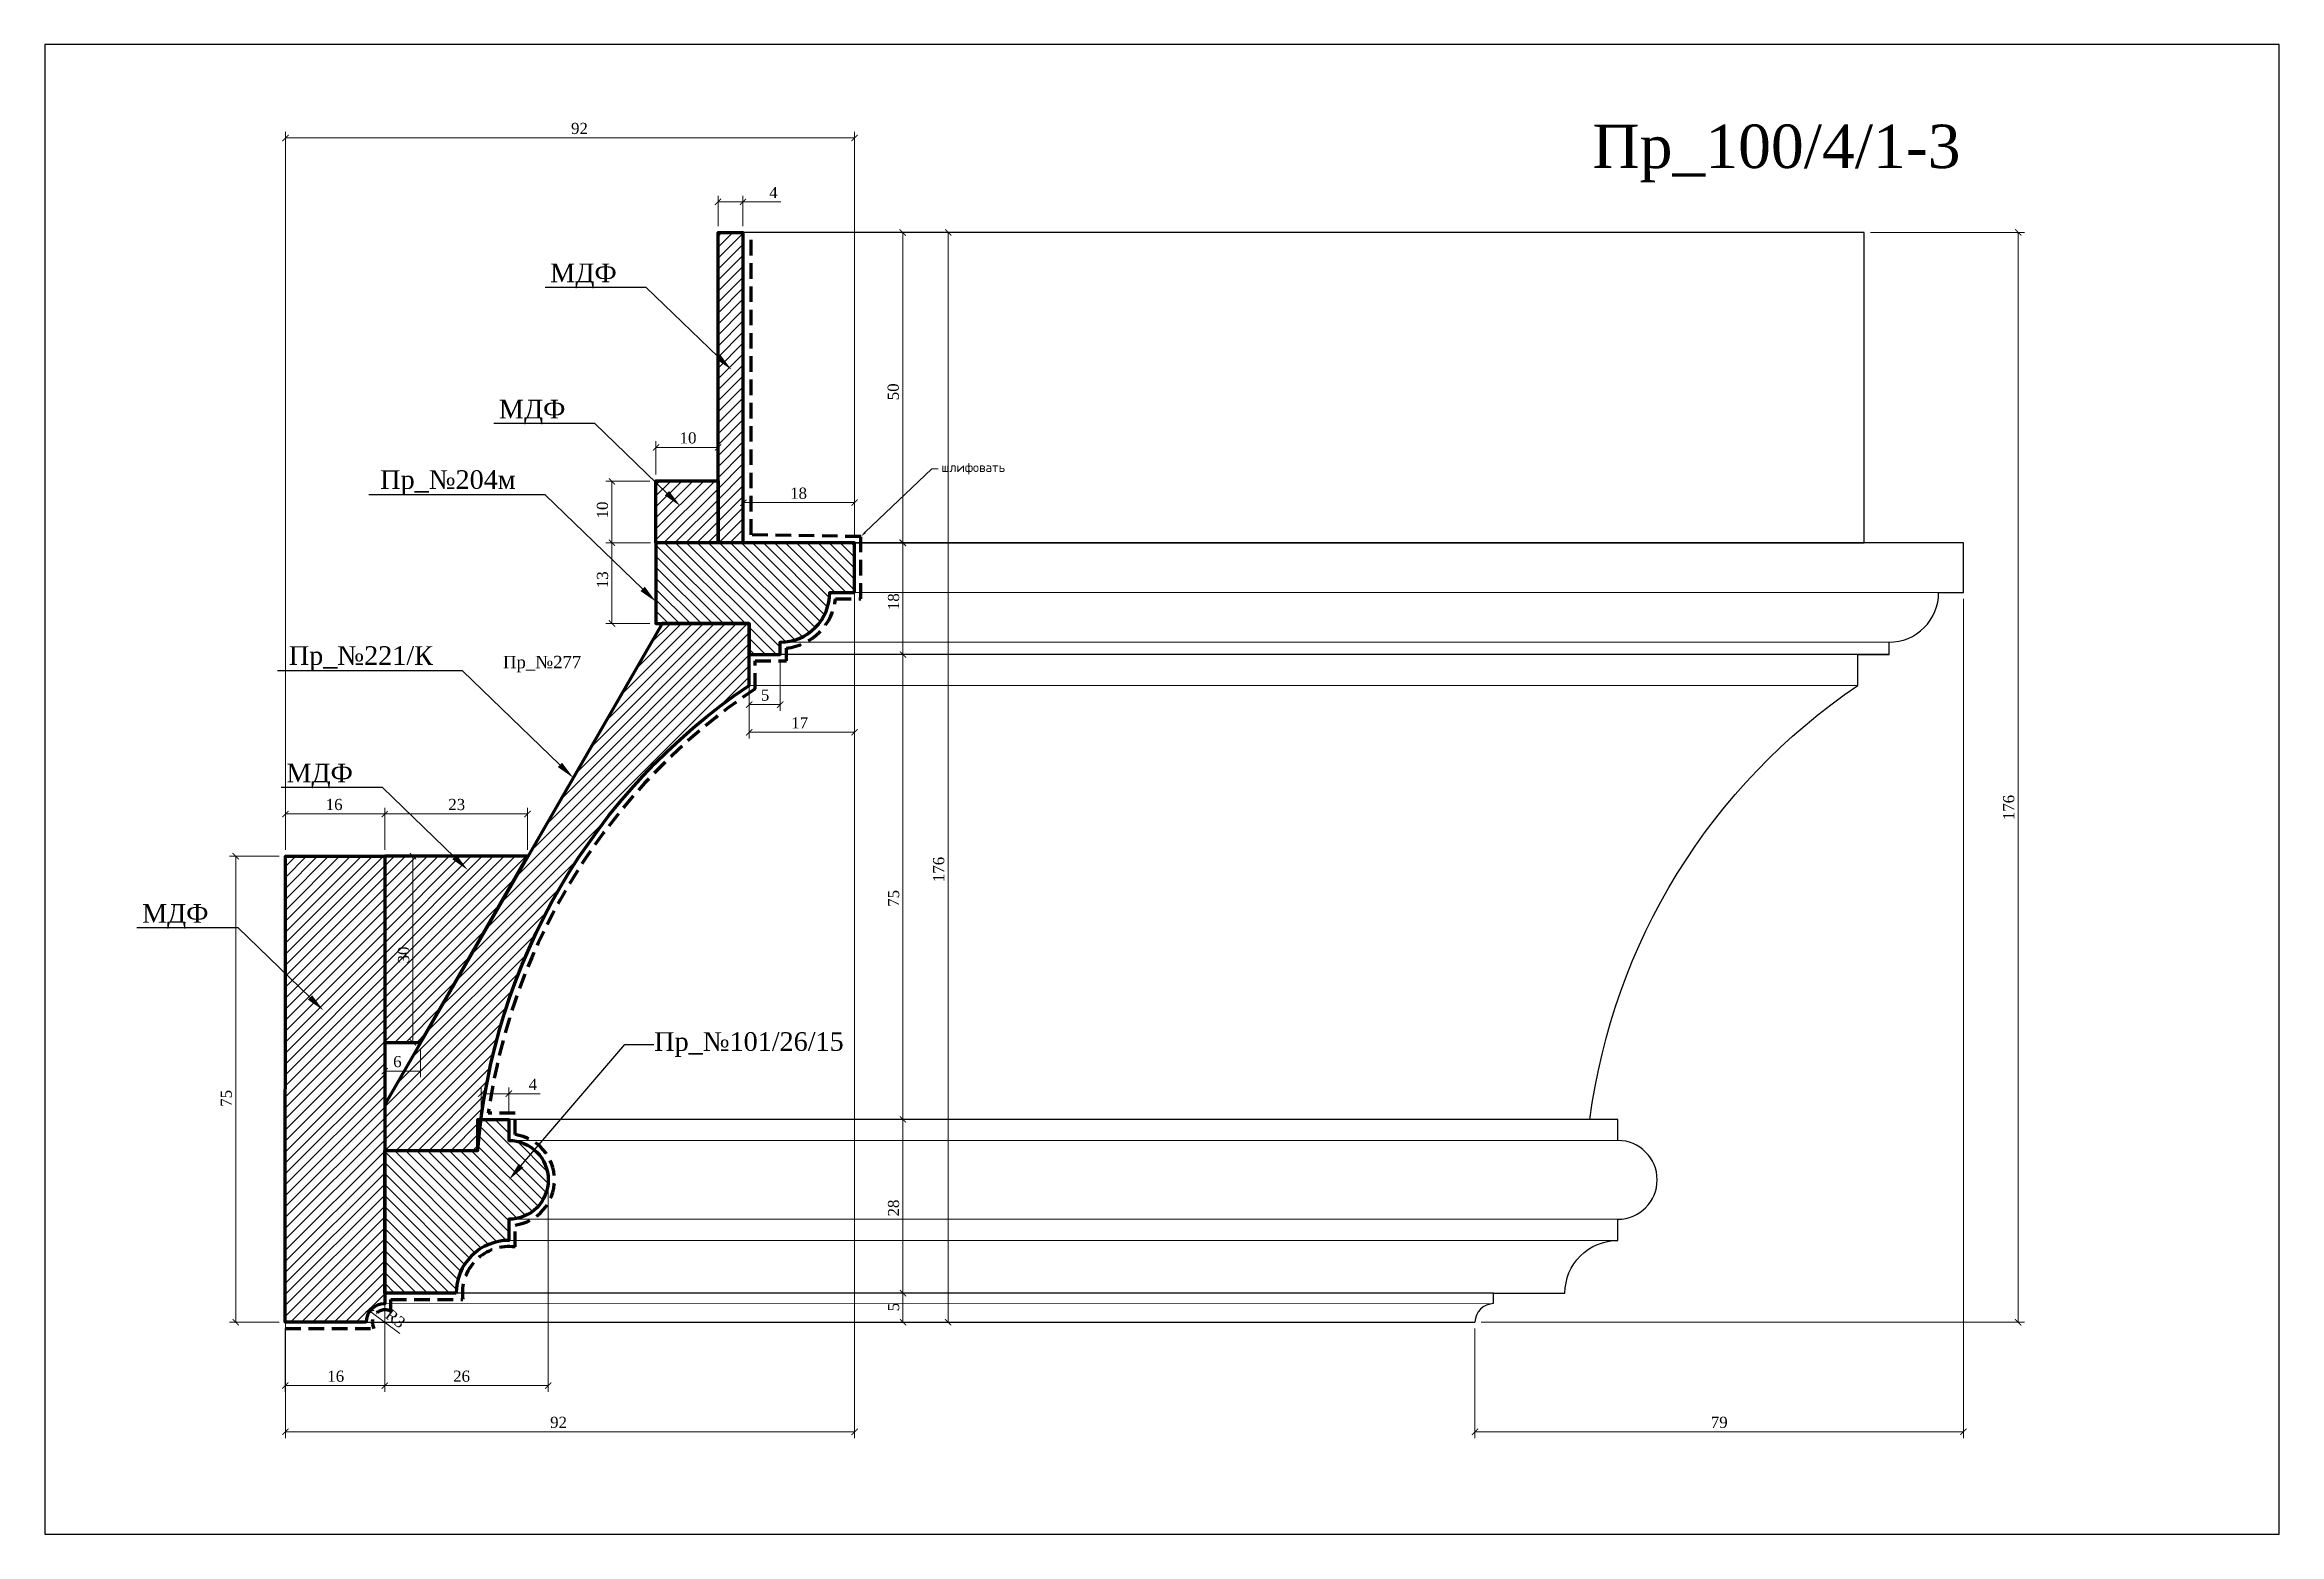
# Model space of a CAD drawing. Header units: millimetres. Extents: x 308852 to 309212, y -91565 to -91325.
import ezdxf
from ezdxf import colors
from ezdxf.entities.mleader import LeaderData, LeaderLine
from ezdxf.math import Vec2, Vec3

# ---------------------------------------------------------------- set-up
doc = ezdxf.new("R2010")
doc.units = ezdxf.units.MM
doc.header["$MEASUREMENT"] = 0
doc.linetypes.add('HIDDEN', pattern=[0.375, 0.25, -0.125])
doc.layers.add('Outside panel', color=7, linetype='Continuous', lineweight=18, true_color=0x7f5e57)
doc.layers.add('линия 50', color=1, linetype='Continuous', lineweight=140)
doc.layers.add('служебный слой РАЗМЕРЫ', color=7, linetype='Continuous', lineweight=9)
doc.layers.add('размеры в модели', color=7, linetype='Continuous')
doc.styles.add('ELECT', font='times.ttf')
doc.styles.get("Standard").update_dxf_attribs({"font": 'times.ttf'})
doc.styles.add('ЕСКД профили текст', font='isocpeur.ttf')
doc.dimstyles.new('M_1', dxfattribs={"dimtxt": 1.8, "dimasz": 1, "dimexe": 1, "dimexo": 1, "dimgap": 0.6, "dimtad": 1, "dimdec": 0, "dimdsep": 46, "dimtxsty": 'Standard', "dimblk": 'ARCHTICK', "dimcen": -5, "dimclrd": 7, "dimclre": 7, "dimclrt": 7, "dimadec": 0, "dimazin": 0, "dimtfac": 1, "dimtdec": 0, "dimtmove": 0, "dimatfit": 3, "dimfxl": 1, "dimtolj": 1, "dimtzin": 0, "dimlwd": 5, "dimlwe": 5, "dimarcsym": 0})
pattern_1 = [(45, (-369.569, 2071.4047), (-0.8838834765, 0.8838834765), [])]
pattern_2 = [(135, (2799.1665, -473.235), (-0.8838834765, -0.8838834765), [])]

msp = doc.modelspace()

# ---------------------------------------------------------------- texts
at = {"color": 7, "ltscale": 1000, "style": 'ELECT'}
for s, height, p in [('Пр_100/4/1-3', 7, (309101.18, -91345.1)), ('Пр_№277', 2, (308925.69, -91425.69))]:
    msp.add_text(s, height=height, dxfattribs=at).set_placement(p)

# ---------------------------------------------------------------- blocks, each defined once
blk = doc.blocks.new('_ArchTick')
at = {"color": 0, "linetype": 'ByBlock', "const_width": 0.15}
blk.add_lwpolyline([(-0.5, -0.5), (0.5, 0.5)], dxfattribs=at)
blk = doc.blocks.new('*D27')
at = {"color": 7, "lineweight": 5, "ltscale": 1000, "transparency": 16777216}
for p, q in [((309160.98, -91414.49), (309160.98, -91549.71)), ((309082.28, -91532.06), (309082.28, -91549.71)), ((309082.28, -91548.71), (309160.98, -91548.71))]:
    blk.add_line(p, q, dxfattribs=at)
at = {"layer": 'Defpoints', "color": 0, "ltscale": 1000, "transparency": 16777216}
for p in [(309160.98, -91413.49), (309082.28, -91531.06), (309160.98, -91548.71)]:
    blk.add_point(p, dxfattribs=at)
at = {"color": 7, "lineweight": 5, "ltscale": 1000, "transparency": 16777216, "rotation": 180}
blk.add_blockref('_ArchTick', (309082.28, -91548.71), dxfattribs=at)
at = {"color": 7, "lineweight": 5, "ltscale": 1000, "transparency": 16777216}
blk.add_blockref('_ArchTick', (309160.98, -91548.71), dxfattribs=at)
at = {"color": 7, "ltscale": 1000, "transparency": 16777216, "insert": (309121.63, -91547.2), "char_height": 1.8, "attachment_point": 5}
blk.add_mtext('\\A1;79', dxfattribs=at)
blk = doc.blocks.new('*D26')
at = {"layer": 'Defpoints', "color": 0, "ltscale": 1000, "transparency": 16777216}
for p in [(308982.34, -91340.25), (308982.34, -91405.48), (308890.64, -91455.96)]:
    blk.add_point(p, dxfattribs=at)
at = {"layer": 'размеры в модели', "color": 7, "lineweight": 5, "ltscale": 1000, "transparency": 16777216}
for p, q in [((308890.64, -91454.96), (308890.64, -91339.25)), ((308890.64, -91340.25), (308982.34, -91340.25)), ((308982.34, -91404.48), (308982.34, -91339.25))]:
    blk.add_line(p, q, dxfattribs=at)
at = {"layer": 'размеры в модели', "color": 7, "lineweight": 5, "ltscale": 1000, "transparency": 16777216, "rotation": 180}
blk.add_blockref('_ArchTick', (308890.64, -91340.25), dxfattribs=at)
at = {"layer": 'размеры в модели', "color": 7, "lineweight": 5, "ltscale": 1000, "transparency": 16777216}
blk.add_blockref('_ArchTick', (308982.34, -91340.25), dxfattribs=at)
at = {"layer": 'размеры в модели', "color": 7, "ltscale": 1000, "transparency": 16777216, "insert": (308938.01, -91338.73), "char_height": 1.8, "attachment_point": 5}
blk.add_mtext('\\A1;92', dxfattribs=at)
blk = doc.blocks.new('*D25')
at = {"color": 7, "lineweight": 5, "ltscale": 1000, "transparency": 16777216}
for p, q in [((309145.98, -91355.48), (309170.8, -91355.48)), ((309169.8, -91355.48), (309169.8, -91531.06)), ((309083.28, -91531.06), (309170.8, -91531.06))]:
    blk.add_line(p, q, dxfattribs=at)
at = {"layer": 'Defpoints', "color": 0, "ltscale": 1000, "transparency": 16777216}
for p in [(309144.98, -91355.48), (309082.28, -91531.06), (309169.8, -91531.06)]:
    blk.add_point(p, dxfattribs=at)
at = {"color": 7, "lineweight": 5, "ltscale": 1000, "transparency": 16777216}
for p, rotation in [((309169.8, -91355.48), 90), ((309169.8, -91531.06), 270)]:
    blk.add_blockref('_ArchTick', p, dxfattribs=dict(at, rotation=rotation))
at = {"color": 7, "ltscale": 1000, "transparency": 16777216, "insert": (309168.28, -91448.13), "char_height": 1.8, "attachment_point": 5, "rotation": 90}
blk.add_mtext('\\A1;176', dxfattribs=at)
blk = doc.blocks.new('*D24')
at = {"layer": 'Defpoints', "color": 0, "ltscale": 1000, "transparency": 16777216}
for p in [(308904.24, -91529.26), (308906.64, -91531.07)]:
    blk.add_point(p, dxfattribs=at)
at = {"layer": 'размеры в модели', "color": 7, "lineweight": 5, "ltscale": 1000, "transparency": 16777216}
blk.add_line((308909.06, -91532.89), (308904.24, -91529.26), dxfattribs=at)
at = {"layer": 'размеры в модели', "color": 7, "lineweight": 5, "ltscale": 1000, "transparency": 16777216, "rotation": 142.9398993355348}
blk.add_blockref('_ArchTick', (308904.24, -91529.26), dxfattribs=at)
at = {"layer": 'размеры в модели', "color": 7, "ltscale": 1000, "transparency": 16777216, "insert": (308908.36, -91530.47), "char_height": 1.8, "attachment_point": 5, "rotation": 322.9399}
blk.add_mtext('\\A1;R3', dxfattribs=at)
blk = doc.blocks.new('*D23')
at = {"layer": 'Defpoints', "color": 0, "ltscale": 1000, "transparency": 16777216}
for p in [(308906.64, -91455.97), (308906.64, -91485.97), (308911.19, -91485.97)]:
    blk.add_point(p, dxfattribs=at)
at = {"layer": 'размеры в модели', "color": 7, "lineweight": 5, "ltscale": 1000, "transparency": 16777216}
for p, q in [((308907.64, -91455.97), (308912.19, -91455.97)), ((308911.19, -91455.97), (308911.19, -91485.97)), ((308907.64, -91485.97), (308912.19, -91485.97))]:
    blk.add_line(p, q, dxfattribs=at)
for p, rotation in [((308911.19, -91455.97), 90), ((308911.19, -91485.97), 270)]:
    blk.add_blockref('_ArchTick', p, dxfattribs=dict(at, rotation=rotation))
at = {"layer": 'размеры в модели', "color": 7, "ltscale": 1000, "transparency": 16777216, "insert": (308909.68, -91471.89), "char_height": 1.8, "attachment_point": 5, "rotation": 90}
blk.add_mtext('\\A1;30', dxfattribs=at)
blk = doc.blocks.new('*D22')
at = {"layer": 'Defpoints', "color": 0, "ltscale": 1000, "transparency": 16777216}
for p in [(308965.34, -91423.49), (308970.34, -91423.49), (308970.34, -91431.55)]:
    blk.add_point(p, dxfattribs=at)
at = {"layer": 'размеры в модели', "color": 7, "lineweight": 5, "ltscale": 1000, "transparency": 16777216}
for p, q in [((308965.34, -91424.49), (308965.34, -91432.55)), ((308970.34, -91424.49), (308970.34, -91432.55)), ((308965.34, -91431.55), (308970.34, -91431.55))]:
    blk.add_line(p, q, dxfattribs=at)
at = {"layer": 'размеры в модели', "color": 7, "lineweight": 5, "ltscale": 1000, "transparency": 16777216, "rotation": 180}
blk.add_blockref('_ArchTick', (308965.34, -91431.55), dxfattribs=at)
at = {"layer": 'размеры в модели', "color": 7, "lineweight": 5, "ltscale": 1000, "transparency": 16777216}
blk.add_blockref('_ArchTick', (308970.34, -91431.55), dxfattribs=at)
at = {"layer": 'размеры в модели', "color": 7, "ltscale": 1000, "transparency": 16777216, "insert": (308967.92, -91430.03), "char_height": 1.8, "attachment_point": 5}
blk.add_mtext('\\A1;5', dxfattribs=at)
blk = doc.blocks.new('*D21')
at = {"layer": 'Defpoints', "color": 0, "ltscale": 1000, "transparency": 16777216}
for p in [(308926.64, -91494.24), (308922.16, -91498.37), (308926.64, -91498.37)]:
    blk.add_point(p, dxfattribs=at)
at = {"layer": 'размеры в модели', "color": 7, "lineweight": 5, "ltscale": 1000, "transparency": 16777216}
for p, q in [((308922.16, -91497.37), (308922.16, -91493.24)), ((308926.64, -91497.37), (308926.64, -91493.24)), ((308922.16, -91494.24), (308926.64, -91494.24)), ((308926.64, -91494.24), (308931.7, -91494.24))]:
    blk.add_line(p, q, dxfattribs=at)
at = {"layer": 'размеры в модели', "color": 7, "lineweight": 5, "ltscale": 1000, "transparency": 16777216, "rotation": 180}
blk.add_blockref('_ArchTick', (308922.16, -91494.24), dxfattribs=at)
at = {"layer": 'размеры в модели', "color": 7, "lineweight": 5, "ltscale": 1000, "transparency": 16777216}
blk.add_blockref('_ArchTick', (308926.64, -91494.24), dxfattribs=at)
at = {"layer": 'размеры в модели', "color": 7, "ltscale": 1000, "transparency": 16777216, "insert": (308930.5, -91492.74), "char_height": 1.8, "attachment_point": 5}
blk.add_mtext('\\A1;4', dxfattribs=at)
blk = doc.blocks.new('*D20')
at = {"layer": 'Defpoints', "color": 0, "ltscale": 1000, "transparency": 16777216}
for p in [(308982.34, -91405.48), (308890.64, -91455.97), (308982.34, -91548.71)]:
    blk.add_point(p, dxfattribs=at)
at = {"layer": 'размеры в модели', "color": 7, "lineweight": 5, "ltscale": 1000, "transparency": 16777216}
for p, q in [((308982.34, -91406.48), (308982.34, -91549.71)), ((308890.64, -91456.97), (308890.64, -91549.71)), ((308890.64, -91548.71), (308982.34, -91548.71))]:
    blk.add_line(p, q, dxfattribs=at)
at = {"layer": 'размеры в модели', "color": 7, "lineweight": 5, "ltscale": 1000, "transparency": 16777216, "rotation": 180}
blk.add_blockref('_ArchTick', (308890.64, -91548.71), dxfattribs=at)
at = {"layer": 'размеры в модели', "color": 7, "lineweight": 5, "ltscale": 1000, "transparency": 16777216}
blk.add_blockref('_ArchTick', (308982.34, -91548.71), dxfattribs=at)
at = {"layer": 'размеры в модели', "color": 7, "ltscale": 1000, "transparency": 16777216, "insert": (308934.64, -91547.2), "char_height": 1.8, "attachment_point": 5}
blk.add_mtext('\\A1;92', dxfattribs=at)
blk = doc.blocks.new('*D19')
at = {"layer": 'Defpoints', "color": 0, "ltscale": 1000, "transparency": 16777216}
for p in [(308964.34, -91355.48), (308903.64, -91531.06), (308997.41, -91531.06)]:
    blk.add_point(p, dxfattribs=at)
at = {"layer": 'размеры в модели', "color": 7, "lineweight": 5, "ltscale": 1000, "transparency": 16777216}
for p, q in [((308965.34, -91355.48), (308998.41, -91355.48)), ((308997.41, -91355.48), (308997.41, -91531.06)), ((308904.64, -91531.06), (308998.41, -91531.06))]:
    blk.add_line(p, q, dxfattribs=at)
for p, rotation in [((308997.41, -91355.48), 90), ((308997.41, -91531.06), 270)]:
    blk.add_blockref('_ArchTick', p, dxfattribs=dict(at, rotation=rotation))
at = {"layer": 'размеры в модели', "color": 7, "ltscale": 1000, "transparency": 16777216, "insert": (308995.89, -91458.11), "char_height": 1.8, "attachment_point": 5, "rotation": 90}
blk.add_mtext('\\A1;176', dxfattribs=at)
blk = doc.blocks.new('*D18')
at = {"layer": 'Defpoints', "color": 0, "ltscale": 1000, "transparency": 16777216}
for p in [(308950.34, -91405.48), (308943.24, -91418.49), (308950.34, -91418.49)]:
    blk.add_point(p, dxfattribs=at)
at = {"layer": 'размеры в модели', "color": 7, "lineweight": 5, "ltscale": 1000, "transparency": 16777216}
for p, q in [((308949.34, -91405.48), (308942.24, -91405.48)), ((308943.24, -91405.48), (308943.24, -91418.49)), ((308949.34, -91418.49), (308942.24, -91418.49))]:
    blk.add_line(p, q, dxfattribs=at)
for p, rotation in [((308943.24, -91405.48), 90), ((308943.24, -91418.49), 270)]:
    blk.add_blockref('_ArchTick', p, dxfattribs=dict(at, rotation=rotation))
at = {"layer": 'размеры в модели', "color": 7, "ltscale": 1000, "transparency": 16777216, "insert": (308941.73, -91411.43), "char_height": 1.8, "attachment_point": 5, "rotation": 90}
blk.add_mtext('\\A1;13', dxfattribs=at)
blk = doc.blocks.new('*D17')
at = {"layer": 'Defpoints', "color": 0, "ltscale": 1000, "transparency": 16777216}
for p in [(308950.34, -91395.57), (308943.24, -91405.48), (308950.43, -91405.48)]:
    blk.add_point(p, dxfattribs=at)
at = {"layer": 'размеры в модели', "color": 7, "lineweight": 5, "ltscale": 1000, "transparency": 16777216}
for p, q in [((308949.34, -91395.57), (308942.24, -91395.57)), ((308943.24, -91395.57), (308943.24, -91405.48)), ((308949.43, -91405.48), (308942.24, -91405.48))]:
    blk.add_line(p, q, dxfattribs=at)
for p, rotation in [((308943.24, -91395.57), 90), ((308943.24, -91405.48), 270)]:
    blk.add_blockref('_ArchTick', p, dxfattribs=dict(at, rotation=rotation))
at = {"layer": 'размеры в модели', "color": 7, "ltscale": 1000, "transparency": 16777216, "insert": (308941.72, -91400.19), "char_height": 1.8, "attachment_point": 5, "rotation": 90}
blk.add_mtext('\\A1;10', dxfattribs=at)
blk = doc.blocks.new('*D16')
at = {"layer": 'Defpoints', "color": 0, "ltscale": 1000, "transparency": 16777216}
for p in [(308960.34, -91390.11), (308950.34, -91395.48), (308960.34, -91395.48)]:
    blk.add_point(p, dxfattribs=at)
at = {"layer": 'размеры в модели', "color": 7, "lineweight": 5, "ltscale": 1000, "transparency": 16777216}
for p, q in [((308950.34, -91394.48), (308950.34, -91389.11)), ((308960.34, -91394.48), (308960.34, -91389.11)), ((308950.34, -91390.11), (308960.34, -91390.11))]:
    blk.add_line(p, q, dxfattribs=at)
at = {"layer": 'размеры в модели', "color": 7, "lineweight": 5, "ltscale": 1000, "transparency": 16777216, "rotation": 180}
blk.add_blockref('_ArchTick', (308950.34, -91390.11), dxfattribs=at)
at = {"layer": 'размеры в модели', "color": 7, "lineweight": 5, "ltscale": 1000, "transparency": 16777216}
blk.add_blockref('_ArchTick', (308960.34, -91390.11), dxfattribs=at)
at = {"layer": 'размеры в модели', "color": 7, "ltscale": 1000, "transparency": 16777216, "insert": (308955.5, -91388.59), "char_height": 1.8, "attachment_point": 5}
blk.add_mtext('\\A1;10', dxfattribs=at)
blk = doc.blocks.new('*D15')
at = {"layer": 'Defpoints', "color": 0, "ltscale": 1000, "transparency": 16777216}
for p in [(308906.64, -91526.37), (308990.13, -91526.37), (308903.64, -91531.06)]:
    blk.add_point(p, dxfattribs=at)
at = {"layer": 'размеры в модели', "color": 7, "lineweight": 5, "ltscale": 1000, "transparency": 16777216}
for p, q in [((308907.64, -91526.37), (308991.13, -91526.37)), ((308990.13, -91531.06), (308990.13, -91526.37)), ((308904.64, -91531.06), (308991.13, -91531.06))]:
    blk.add_line(p, q, dxfattribs=at)
for p, rotation in [((308990.13, -91526.37), 90), ((308990.13, -91531.06), 270)]:
    blk.add_blockref('_ArchTick', p, dxfattribs=dict(at, rotation=rotation))
at = {"layer": 'размеры в модели', "color": 7, "ltscale": 1000, "transparency": 16777216, "insert": (308988.62, -91528.61), "char_height": 1.8, "attachment_point": 5, "rotation": 90}
blk.add_mtext('\\A1;5', dxfattribs=at)
blk = doc.blocks.new('*D14')
at = {"layer": 'Defpoints', "color": 0, "ltscale": 1000, "transparency": 16777216}
for p in [(308906.64, -91485.97), (308912.39, -91485.97), (308912.39, -91490.59)]:
    blk.add_point(p, dxfattribs=at)
at = {"layer": 'размеры в модели', "color": 7, "lineweight": 5, "ltscale": 1000, "transparency": 16777216}
for p, q in [((308906.64, -91486.97), (308906.64, -91491.59)), ((308912.39, -91486.97), (308912.39, -91491.59)), ((308906.64, -91490.59), (308912.39, -91490.59))]:
    blk.add_line(p, q, dxfattribs=at)
at = {"layer": 'размеры в модели', "color": 7, "lineweight": 5, "ltscale": 1000, "transparency": 16777216, "rotation": 180}
blk.add_blockref('_ArchTick', (308906.64, -91490.59), dxfattribs=at)
at = {"layer": 'размеры в модели', "color": 7, "lineweight": 5, "ltscale": 1000, "transparency": 16777216}
blk.add_blockref('_ArchTick', (308912.39, -91490.59), dxfattribs=at)
at = {"layer": 'размеры в модели', "color": 7, "ltscale": 1000, "transparency": 16777216, "insert": (308908.68, -91489.07), "char_height": 1.8, "attachment_point": 5}
blk.add_mtext('\\A1;6', dxfattribs=at)
blk = doc.blocks.new('*D13')
at = {"layer": 'Defpoints', "color": 0, "ltscale": 1000, "transparency": 16777216}
for p in [(308906.64, -91449.17), (308890.64, -91455.96), (308906.64, -91455.97)]:
    blk.add_point(p, dxfattribs=at)
at = {"layer": 'размеры в модели', "color": 7, "lineweight": 5, "ltscale": 1000, "transparency": 16777216}
for p, q in [((308890.64, -91454.96), (308890.64, -91448.17)), ((308890.64, -91449.17), (308906.64, -91449.17)), ((308906.64, -91454.97), (308906.64, -91448.17))]:
    blk.add_line(p, q, dxfattribs=at)
at = {"layer": 'размеры в модели', "color": 7, "lineweight": 5, "ltscale": 1000, "transparency": 16777216, "rotation": 180}
blk.add_blockref('_ArchTick', (308890.64, -91449.17), dxfattribs=at)
at = {"layer": 'размеры в модели', "color": 7, "lineweight": 5, "ltscale": 1000, "transparency": 16777216}
blk.add_blockref('_ArchTick', (308906.64, -91449.17), dxfattribs=at)
at = {"layer": 'размеры в модели', "color": 7, "ltscale": 1000, "transparency": 16777216, "insert": (308898.49, -91447.65), "char_height": 1.8, "attachment_point": 5}
blk.add_mtext('\\A1;16', dxfattribs=at)
blk = doc.blocks.new('*D12')
at = {"layer": 'Defpoints', "color": 0, "ltscale": 1000, "transparency": 16777216}
for p in [(308929.64, -91449.17), (308906.64, -91455.97), (308929.64, -91455.97)]:
    blk.add_point(p, dxfattribs=at)
at = {"layer": 'размеры в модели', "color": 7, "lineweight": 5, "ltscale": 1000, "transparency": 16777216}
for p, q in [((308906.64, -91454.97), (308906.64, -91448.17)), ((308906.64, -91449.17), (308929.64, -91449.17)), ((308929.64, -91454.97), (308929.64, -91448.17))]:
    blk.add_line(p, q, dxfattribs=at)
at = {"layer": 'размеры в модели', "color": 7, "lineweight": 5, "ltscale": 1000, "transparency": 16777216, "rotation": 180}
blk.add_blockref('_ArchTick', (308906.64, -91449.17), dxfattribs=at)
at = {"layer": 'размеры в модели', "color": 7, "lineweight": 5, "ltscale": 1000, "transparency": 16777216}
blk.add_blockref('_ArchTick', (308929.64, -91449.17), dxfattribs=at)
at = {"layer": 'размеры в модели', "color": 7, "ltscale": 1000, "transparency": 16777216, "insert": (308918.24, -91447.65), "char_height": 1.8, "attachment_point": 5}
blk.add_mtext('\\A1;23', dxfattribs=at)
blk = doc.blocks.new('*D11')
at = {"layer": 'Defpoints', "color": 0, "ltscale": 1000, "transparency": 16777216}
for p in [(308890.64, -91455.96), (308882.63, -91531.06), (308890.62, -91531.06)]:
    blk.add_point(p, dxfattribs=at)
at = {"layer": 'размеры в модели', "color": 7, "lineweight": 5, "ltscale": 1000, "transparency": 16777216}
for p, q in [((308889.64, -91455.96), (308881.63, -91455.96)), ((308882.63, -91455.96), (308882.63, -91531.06)), ((308889.62, -91531.06), (308881.63, -91531.06))]:
    blk.add_line(p, q, dxfattribs=at)
for p, rotation in [((308882.63, -91455.96), 90), ((308882.63, -91531.06), 270)]:
    blk.add_blockref('_ArchTick', p, dxfattribs=dict(at, rotation=rotation))
at = {"layer": 'размеры в модели', "color": 7, "ltscale": 1000, "transparency": 16777216, "insert": (308881.12, -91494.99), "char_height": 1.8, "attachment_point": 5, "rotation": 90}
blk.add_mtext('\\A1;75', dxfattribs=at)
blk = doc.blocks.new('*D10')
at = {"layer": 'Defpoints', "color": 0, "ltscale": 1000, "transparency": 16777216}
for p in [(308964.34, -91350.55), (308960.34, -91355.48), (308964.34, -91355.48)]:
    blk.add_point(p, dxfattribs=at)
at = {"layer": 'размеры в модели', "color": 7, "lineweight": 5, "ltscale": 1000, "transparency": 16777216}
for p, q in [((308960.34, -91354.48), (308960.34, -91349.55)), ((308964.34, -91354.48), (308964.34, -91349.55)), ((308960.34, -91350.55), (308964.34, -91350.55)), ((308964.34, -91350.55), (308970.46, -91350.55))]:
    blk.add_line(p, q, dxfattribs=at)
at = {"layer": 'размеры в модели', "color": 7, "lineweight": 5, "ltscale": 1000, "transparency": 16777216, "rotation": 180}
blk.add_blockref('_ArchTick', (308960.34, -91350.55), dxfattribs=at)
at = {"layer": 'размеры в модели', "color": 7, "lineweight": 5, "ltscale": 1000, "transparency": 16777216}
blk.add_blockref('_ArchTick', (308964.34, -91350.55), dxfattribs=at)
at = {"layer": 'размеры в модели', "color": 7, "ltscale": 1000, "transparency": 16777216, "insert": (308969.26, -91349.05), "char_height": 1.8, "attachment_point": 5}
blk.add_mtext('\\A1;4', dxfattribs=at)
blk = doc.blocks.new('*D9')
at = {"layer": 'Defpoints', "color": 0, "ltscale": 1000, "transparency": 16777216}
for p in [(308966.48, -91423.49), (308990.13, -91423.49), (308926.64, -91498.37)]:
    blk.add_point(p, dxfattribs=at)
at = {"layer": 'размеры в модели', "color": 7, "lineweight": 5, "ltscale": 1000, "transparency": 16777216}
for p, q in [((308967.48, -91423.49), (308991.13, -91423.49)), ((308990.13, -91498.37), (308990.13, -91423.49)), ((308927.64, -91498.37), (308991.13, -91498.37))]:
    blk.add_line(p, q, dxfattribs=at)
for p, rotation in [((308990.13, -91423.49), 90), ((308990.13, -91498.37), 270)]:
    blk.add_blockref('_ArchTick', p, dxfattribs=dict(at, rotation=rotation))
at = {"layer": 'размеры в модели', "color": 7, "ltscale": 1000, "transparency": 16777216, "insert": (308988.62, -91462.77), "char_height": 1.8, "attachment_point": 5, "rotation": 90}
blk.add_mtext('\\A1;75', dxfattribs=at)
blk = doc.blocks.new('*D8')
at = {"layer": 'Defpoints', "color": 0, "ltscale": 1000, "transparency": 16777216}
for p in [(308982.34, -91413.49), (308965.34, -91423.49), (308982.34, -91436)]:
    blk.add_point(p, dxfattribs=at)
at = {"layer": 'размеры в модели', "color": 7, "lineweight": 5, "ltscale": 1000, "transparency": 16777216}
for p, q in [((308982.34, -91414.49), (308982.34, -91437)), ((308965.34, -91424.49), (308965.34, -91437)), ((308965.34, -91436), (308982.34, -91436))]:
    blk.add_line(p, q, dxfattribs=at)
at = {"layer": 'размеры в модели', "color": 7, "lineweight": 5, "ltscale": 1000, "transparency": 16777216, "rotation": 180}
blk.add_blockref('_ArchTick', (308965.34, -91436), dxfattribs=at)
at = {"layer": 'размеры в модели', "color": 7, "lineweight": 5, "ltscale": 1000, "transparency": 16777216}
blk.add_blockref('_ArchTick', (308982.34, -91436), dxfattribs=at)
at = {"layer": 'размеры в модели', "color": 7, "ltscale": 1000, "transparency": 16777216, "insert": (308973.5, -91434.48), "char_height": 1.8, "attachment_point": 5}
blk.add_mtext('\\A1;17', dxfattribs=at)
blk = doc.blocks.new('*D7')
at = {"layer": 'Defpoints', "color": 0, "ltscale": 1000, "transparency": 16777216}
for p in [(308982.34, -91399.01), (308964.43, -91405.48), (308982.34, -91405.48)]:
    blk.add_point(p, dxfattribs=at)
at = {"layer": 'размеры в модели', "color": 7, "lineweight": 5, "ltscale": 1000, "transparency": 16777216}
for p, q in [((308964.43, -91404.48), (308964.43, -91398.01)), ((308964.43, -91399.01), (308982.34, -91399.01)), ((308982.34, -91404.48), (308982.34, -91398.01))]:
    blk.add_line(p, q, dxfattribs=at)
at = {"layer": 'размеры в модели', "color": 7, "lineweight": 5, "ltscale": 1000, "transparency": 16777216, "rotation": 180}
blk.add_blockref('_ArchTick', (308964.43, -91399.01), dxfattribs=at)
at = {"layer": 'размеры в модели', "color": 7, "lineweight": 5, "ltscale": 1000, "transparency": 16777216}
blk.add_blockref('_ArchTick', (308982.34, -91399.01), dxfattribs=at)
at = {"layer": 'размеры в модели', "color": 7, "ltscale": 1000, "transparency": 16777216, "insert": (308973.31, -91397.5), "char_height": 1.8, "attachment_point": 5}
blk.add_mtext('\\A1;18', dxfattribs=at)
blk = doc.blocks.new('*D6')
at = {"layer": 'Defpoints', "color": 0, "ltscale": 1000, "transparency": 16777216}
for p in [(308964.34, -91355.48), (308990.08, -91355.48), (308964.34, -91405.48)]:
    blk.add_point(p, dxfattribs=at)
at = {"layer": 'размеры в модели', "color": 7, "lineweight": 5, "ltscale": 1000, "transparency": 16777216}
for p, q in [((308965.34, -91355.48), (308991.08, -91355.48)), ((308990.08, -91405.48), (308990.08, -91355.48)), ((308965.34, -91405.48), (308991.08, -91405.48))]:
    blk.add_line(p, q, dxfattribs=at)
for p, rotation in [((308990.08, -91355.48), 90), ((308990.08, -91405.48), 270)]:
    blk.add_blockref('_ArchTick', p, dxfattribs=dict(at, rotation=rotation))
at = {"layer": 'размеры в модели', "color": 7, "ltscale": 1000, "transparency": 16777216, "insert": (308988.57, -91381.15), "char_height": 1.8, "attachment_point": 5, "rotation": 90}
blk.add_mtext('\\A1;50', dxfattribs=at)
blk = doc.blocks.new('*D5')
at = {"layer": 'Defpoints', "color": 0, "ltscale": 1000, "transparency": 16777216}
for p in [(308982.34, -91405.48), (308990.13, -91405.48), (308970.34, -91423.49)]:
    blk.add_point(p, dxfattribs=at)
at = {"layer": 'размеры в модели', "color": 7, "lineweight": 5, "ltscale": 1000, "transparency": 16777216}
for p, q in [((308983.34, -91405.48), (308991.13, -91405.48)), ((308990.13, -91423.49), (308990.13, -91405.48)), ((308971.34, -91423.49), (308991.13, -91423.49))]:
    blk.add_line(p, q, dxfattribs=at)
for p, rotation in [((308990.13, -91405.48), 90), ((308990.13, -91423.49), 270)]:
    blk.add_blockref('_ArchTick', p, dxfattribs=dict(at, rotation=rotation))
at = {"layer": 'размеры в модели', "color": 7, "ltscale": 1000, "transparency": 16777216, "insert": (308988.62, -91414.97), "char_height": 1.8, "attachment_point": 5, "rotation": 90}
blk.add_mtext('\\A1;18', dxfattribs=at)
blk = doc.blocks.new('*D4')
at = {"layer": 'Defpoints', "color": 0, "ltscale": 1000, "transparency": 16777216}
for p in [(308926.64, -91498.37), (308918.14, -91526.37), (308990.13, -91526.37)]:
    blk.add_point(p, dxfattribs=at)
at = {"layer": 'размеры в модели', "color": 7, "lineweight": 5, "ltscale": 1000, "transparency": 16777216}
for p, q in [((308927.64, -91498.37), (308991.13, -91498.37)), ((308990.13, -91498.37), (308990.13, -91526.37)), ((308919.14, -91526.37), (308991.13, -91526.37))]:
    blk.add_line(p, q, dxfattribs=at)
for p, rotation in [((308990.13, -91498.37), 90), ((308990.13, -91526.37), 270)]:
    blk.add_blockref('_ArchTick', p, dxfattribs=dict(at, rotation=rotation))
at = {"layer": 'размеры в модели', "color": 7, "ltscale": 1000, "transparency": 16777216, "insert": (308988.62, -91512.66), "char_height": 1.8, "attachment_point": 5, "rotation": 90}
blk.add_mtext('\\A1;28', dxfattribs=at)
blk = doc.blocks.new('*D3')
at = {"layer": 'Defpoints', "color": 0, "ltscale": 1000, "transparency": 16777216}
for p in [(308932.99, -91508.12), (308906.64, -91526.37), (308932.99, -91541.27)]:
    blk.add_point(p, dxfattribs=at)
at = {"layer": 'размеры в модели', "color": 7, "lineweight": 5, "ltscale": 1000, "transparency": 16777216}
for p, q in [((308932.99, -91509.12), (308932.99, -91542.27)), ((308906.64, -91527.37), (308906.64, -91542.27)), ((308906.64, -91541.27), (308932.99, -91541.27))]:
    blk.add_line(p, q, dxfattribs=at)
at = {"layer": 'размеры в модели', "color": 7, "lineweight": 5, "ltscale": 1000, "transparency": 16777216, "rotation": 180}
blk.add_blockref('_ArchTick', (308906.64, -91541.27), dxfattribs=at)
at = {"layer": 'размеры в модели', "color": 7, "lineweight": 5, "ltscale": 1000, "transparency": 16777216}
blk.add_blockref('_ArchTick', (308932.99, -91541.27), dxfattribs=at)
at = {"layer": 'размеры в модели', "color": 7, "ltscale": 1000, "transparency": 16777216, "insert": (308919.02, -91539.76), "char_height": 1.8, "attachment_point": 5}
blk.add_mtext('\\A1;26', dxfattribs=at)
blk = doc.blocks.new('*D2')
at = {"layer": 'Defpoints', "color": 0, "ltscale": 1000, "transparency": 16777216}
for p in [(308906.64, -91528.07), (308890.62, -91531.06), (308906.64, -91541.27)]:
    blk.add_point(p, dxfattribs=at)
at = {"layer": 'размеры в модели', "color": 7, "lineweight": 5, "ltscale": 1000, "transparency": 16777216}
for p, q in [((308906.64, -91529.07), (308906.64, -91542.27)), ((308890.62, -91532.06), (308890.62, -91542.27)), ((308890.62, -91541.27), (308906.64, -91541.27))]:
    blk.add_line(p, q, dxfattribs=at)
at = {"layer": 'размеры в модели', "color": 7, "lineweight": 5, "ltscale": 1000, "transparency": 16777216, "rotation": 180}
blk.add_blockref('_ArchTick', (308890.62, -91541.27), dxfattribs=at)
at = {"layer": 'размеры в модели', "color": 7, "lineweight": 5, "ltscale": 1000, "transparency": 16777216}
blk.add_blockref('_ArchTick', (308906.64, -91541.27), dxfattribs=at)
at = {"layer": 'размеры в модели', "color": 7, "ltscale": 1000, "transparency": 16777216, "insert": (308898.75, -91539.76), "char_height": 1.8, "attachment_point": 5}
blk.add_mtext('\\A1;16', dxfattribs=at)

# ---------------------------------------------------------------- dimensions: what is measured, and where the dimension line sits
at = {"color": 5, "ltscale": 1000}
dim = msp.add_linear_dim(base=(309169.8, -91531.06), p1=(309144.98, -91355.48), p2=(309082.28, -91531.06), angle=90, dimstyle='M_1', dxfattribs=at)
dim.commit()
dim.dimension.update_dxf_attribs({"geometry": '*D25', "text_midpoint": (309169.8, -91448.13), "dimtype": 128})
at = {"color": 7, "ltscale": 1000}
dim = msp.add_linear_dim(base=(309160.98, -91548.71), p1=(309082.28, -91531.06), p2=(309160.98, -91413.49), dimstyle='M_1', dxfattribs=at)
dim.commit()
dim.dimension.update_dxf_attribs({"geometry": '*D27', "text_midpoint": (309121.63, -91548.71), "dimtype": 128})
at = {"layer": 'размеры в модели', "color": 5, "ltscale": 1000}
for base, p1, p2, picture, middle in [((308982.34, -91340.25), (308890.64, -91455.96), (308982.34, -91405.48), '*D26', (308938.01, -91340.25)), ((308964.34, -91350.55), (308960.34, -91355.48), (308964.34, -91355.48), '*D10', (308969.26, -91350.55)), ((308960.34, -91390.11), (308950.34, -91395.48), (308960.34, -91395.48), '*D16', (308955.5, -91390.11)), ((308982.34, -91399.01), (308964.43, -91405.48), (308982.34, -91405.48), '*D7', (308973.31, -91399.01)), ((308982.34, -91548.71), (308890.64, -91455.97), (308982.34, -91405.48), '*D20', (308934.64, -91548.71)), ((308982.34, -91436), (308965.34, -91423.49), (308982.34, -91413.49), '*D8', (308973.5, -91436)), ((308970.34, -91431.55), (308965.34, -91423.49), (308970.34, -91423.49), '*D22', (308967.92, -91431.55)), ((308906.64, -91449.17), (308890.64, -91455.96), (308906.64, -91455.97), '*D13', (308898.49, -91449.17)), ((308929.64, -91449.17), (308906.64, -91455.97), (308929.64, -91455.97), '*D12', (308918.24, -91449.17)), ((308912.39, -91490.59), (308906.64, -91485.97), (308912.39, -91485.97), '*D14', (308908.68, -91490.59)), ((308926.64, -91494.24), (308922.16, -91498.37), (308926.64, -91498.37), '*D21', (308930.5, -91494.24)), ((308932.99, -91541.27), (308906.64, -91526.37), (308932.99, -91508.12), '*D3', (308919.02, -91541.27)), ((308906.64, -91541.27), (308890.62, -91531.06), (308906.64, -91528.07), '*D2', (308898.75, -91541.27))]:
    dim = msp.add_linear_dim(base=base, p1=p1, p2=p2, dimstyle='M_1', dxfattribs=at)
    dim.commit()
    dim.dimension.update_dxf_attribs({"geometry": picture, "text_midpoint": middle, "dimtype": 128})
for base, p1, p2, picture, middle in [((308997.41, -91531.06), (308964.34, -91355.48), (308903.64, -91531.06), '*D19', (308997.41, -91458.11)), ((308990.08, -91355.48), (308964.34, -91405.48), (308964.34, -91355.48), '*D6', (308990.08, -91381.15)), ((308943.24, -91405.48), (308950.34, -91395.57), (308950.43, -91405.48), '*D17', (308943.24, -91400.19)), ((308943.24, -91418.49), (308950.34, -91405.48), (308950.34, -91418.49), '*D18', (308943.24, -91411.43)), ((308990.13, -91405.48), (308970.34, -91423.49), (308982.34, -91405.48), '*D5', (308990.13, -91414.97)), ((308990.13, -91423.49), (308926.64, -91498.37), (308966.48, -91423.49), '*D9', (308990.13, -91462.77)), ((308882.63, -91531.06), (308890.64, -91455.96), (308890.62, -91531.06), '*D11', (308882.63, -91494.99)), ((308911.19, -91485.97), (308906.64, -91455.97), (308906.64, -91485.97), '*D23', (308911.19, -91471.89)), ((308990.13, -91526.37), (308926.64, -91498.37), (308918.14, -91526.37), '*D4', (308990.13, -91512.66)), ((308990.13, -91526.37), (308903.64, -91531.06), (308906.64, -91526.37), '*D15', (308990.13, -91528.61))]:
    dim = msp.add_linear_dim(base=base, p1=p1, p2=p2, angle=90, dimstyle='M_1', dxfattribs=at)
    dim.commit()
    dim.dimension.update_dxf_attribs({"geometry": picture, "text_midpoint": middle, "dimtype": 128})
dim = msp.add_radius_dim(center=(308906.64, -91531.07), mpoint=(308904.24, -91529.26), dimstyle='M_1', dxfattribs=at)
dim.commit()
dim.dimension.update_dxf_attribs({"geometry": '*D24', "text_midpoint": (308907.45, -91531.68), "dimtype": 132})

# ---------------------------------------------------------------- hatches: boundary and pattern name
at = {"layer": 'Outside panel', "ltscale": 1000}
h = msp.add_hatch(dxfattribs=at)
h.set_pattern_fill('ANSI31', color=5, scale=10)
h.set_pattern_definition(pattern_1)
h.paths.add_polyline_path([(308964.34, -91355.48), (308960.34, -91355.48), (308960.34, -91405.48), (308964.34, -91405.48)])
h = msp.add_hatch(dxfattribs=at)
h.set_pattern_fill('ANSI31', color=5, scale=10)
h.set_pattern_definition(pattern_1)
h.paths.add_polyline_path([(308960.34, -91395.48), (308950.34, -91395.48), (308950.34, -91405.48), (308960.34, -91405.48)])
h = msp.add_hatch(dxfattribs=at)
h.set_pattern_fill('ANSI31', color=256, scale=10, angle=90)
h.set_pattern_definition(pattern_2)
h.paths.add_polyline_path([(308982.34, -91405.48), (308950.34, -91405.48), (308950.34, -91418.49), (308965.34, -91418.49), (308965.34, -91423.49), (308970.34, -91423.49), (308970.34, -91421.49, 0.414214), (308978.34, -91413.49), (308982.34, -91413.49)])
h = msp.add_hatch(dxfattribs=at)
h.set_pattern_fill('ANSI31', color=256, scale=10)
h.set_pattern_definition([(45, (2799.1665, -473.235), (-0.8838834765, 0.8838834765), [])])
h.paths.add_polyline_path([(308965.34, -91428.45), (308965.34, -91418.49), (308951.36, -91418.49), (308906.64, -91495.97), (308906.64, -91503.37), (308921.64, -91503.37), (308921.64, -91498.37), (308922.16, -91498.37, -0.214932)])
h = msp.add_hatch(dxfattribs=at)
h.set_pattern_fill('ANSI31', color=5, scale=10)
h.set_pattern_definition(pattern_1)
h.paths.add_polyline_path([(308906.64, -91455.97), (308890.64, -91455.97), (308890.62, -91531.06), (308903.64, -91531.06, -0.414169), (308906.64, -91528.07)])
h = msp.add_hatch(dxfattribs=at)
h.set_pattern_fill('ANSI31', color=5, scale=10)
h.set_pattern_definition(pattern_1)
h.paths.add_polyline_path([(308929.64, -91455.97), (308906.64, -91455.97), (308906.64, -91485.97), (308912.39, -91485.97)])
h = msp.add_hatch(dxfattribs=at)
h.set_pattern_fill('ANSI31', color=256, scale=10, angle=90)
h.set_pattern_definition(pattern_2)
h.paths.add_polyline_path([(308932.99, -91508.12, 0.414214), (308926.64, -91501.77), (308926.64, -91498.37), (308922.16, -91498.37, 0.012571), (308921.64, -91503.37), (308906.64, -91503.37), (308906.64, -91526.37), (308918.14, -91526.37, -0.414214), (308926.64, -91517.87), (308926.64, -91514.47, 0.414214)])

# ---------------------------------------------------------------- linework, layer by layer
at = {"linetype": 'Continuous', "lineweight": 15}
for p, q in [((309156.98, -91413.49), (308982.34, -91413.49)), ((309148.98, -91421.49), (308970.34, -91421.49)), ((309143.98, -91428.45), (308965.34, -91428.45)), ((309105.28, -91501.77), (308926.52, -91501.77)), ((309105.28, -91514.47), (308926.64, -91514.47)), ((309105.28, -91517.87), (308926.64, -91517.87))]:
    msp.add_line(p, q, dxfattribs=at)
at = {"color": 7}
for p, q in [((309148.98, -91423.49), (308970.34, -91423.49)), ((309105.28, -91498.37), (308926.64, -91498.37)), ((309085.28, -91526.37), (308906.78, -91526.37))]:
    msp.add_line(p, q, dxfattribs=at)
at = {"color": 6, "ltscale": 1000}
msp.add_lwpolyline([(308851.86, -91565.22), (309211.86, -91565.22), (309211.86, -91325.22), (308851.86, -91325.22)], close=True, dxfattribs=at)
at = {"color": 7}
for points in [[(308964.34, -91405.48), (309144.98, -91405.48), (309144.98, -91355.48), (308964.34, -91355.48)], [(308903.64, -91531.06), (309082.28, -91531.06)]]:
    msp.add_lwpolyline(points, dxfattribs=at)
for points in [[(309100.8, -91498.37, -0.215044), (309143.98, -91428.45), (309143.98, -91423.49), (309148.98, -91423.49), (309148.98, -91421.49, 0.414214), (309156.98, -91413.49), (309160.98, -91413.49), (309160.98, -91405.48), (308955.48, -91405.48)], [(309085.28, -91528.06), (309085.28, -91526.37), (309096.78, -91526.37, -0.414214), (309105.28, -91517.87), (309105.28, -91514.47, 1), (309105.28, -91501.77), (309105.28, -91498.37)]]:
    msp.add_lwpolyline(points, format="xyb", dxfattribs=at)
at = {"linetype": 'Continuous', "lineweight": 15}
msp.add_lwpolyline([(308906.64, -91528.07), (309085.28, -91528.06)], dxfattribs=at)
at = {"color": 7}
msp.add_arc((309085.28, -91531.06), 3, 90, 180, dxfattribs=at)
at = {"layer": 'линия 50', "color": 1, "linetype": 'HIDDEN', "ltscale": 10, "true_color": 0xff0909}
msp.add_lwpolyline([(308890.62, -91532.06), (308904.9, -91532.06, -0.767325), (308907.64, -91529.33), (308907.64, -91527.37), (308919.21, -91527.37, -0.494907), (308927.64, -91518.93), (308927.64, -91515.4, 0.872054), (308927.64, -91500.83), (308927.64, -91497.37), (308923.31, -91497.37, -0.213434), (308966.34, -91428.98), (308966.34, -91424.49), (308971.34, -91424.49), (308971.34, -91422.44, 0.350397), (308979.28, -91414.49), (308983.34, -91414.49), (308983.34, -91404.48), (308965.67, -91404.18), (308965.67, -91355.48)], format="xyb", dxfattribs=at)
at = {"layer": 'линия 50', "color": 7}
for points in [[(308964.34, -91405.48), (308960.34, -91405.48), (308960.34, -91355.48), (308964.34, -91355.48)], [(308960.34, -91405.48), (308950.34, -91405.48), (308950.34, -91395.48), (308960.34, -91395.48)], [(308912.39, -91485.97), (308929.64, -91455.97), (308906.64, -91455.97), (308906.64, -91485.97)]]:
    msp.add_lwpolyline(points, close=True, dxfattribs=at)
msp.add_lwpolyline([(308982.34, -91413.49), (308982.34, -91405.48), (308950.34, -91405.48), (308950.34, -91418.49), (308965.34, -91418.49), (308965.34, -91423.49), (308970.34, -91423.49), (308970.34, -91421.49, 0.414214), (308978.34, -91413.49), (308982.34, -91413.49)], format="xyb", dxfattribs=at)
for points in [[(308906.64, -91495.97), (308906.64, -91503.37), (308921.64, -91503.37, -0.228119), (308965.34, -91428.45), (308965.34, -91418.49), (308951.36, -91418.49), (308906.64, -91495.97)], [(308903.64, -91531.06), (308890.62, -91531.06), (308890.64, -91455.97), (308906.64, -91455.97), (308906.64, -91528.07, 0.414169)], [(308918.14, -91526.37), (308906.64, -91526.37), (308906.64, -91503.37), (308921.64, -91503.37), (308921.64, -91498.37), (308926.64, -91498.37), (308926.64, -91501.77, -0.414214), (308932.99, -91508.12, -0.414214), (308926.64, -91514.47), (308926.64, -91517.87, 0.414214), (308918.14, -91526.37)]]:
    msp.add_lwpolyline(points, format="xyb", close=True, dxfattribs=at)

msp.set_redraw_order([(e.dxf.handle, doc.entitydb.next_handle()) for e in msp.query("TEXT MTEXT ATTDEF DIMENSION ARC_DIMENSION")])  # texts and dimensions are drawn at this point

# ---------------------------------------------------------------- leaders
at = {"layer": 'размеры в модели', "color": 7, "ltscale": 1000}
ml = msp.add_multileader_mtext('Standard', dxfattribs=at)
ml.set_content('\\A1;МДФ  ', color=7)
ml.set_leader_properties()
ml.build(insert=Vec2(0, 0))
ml.multileader.update_dxf_attribs({"text_right_attachment_type": 6, "dogleg_length": 0.36, "arrow_head_size": 3})
ctx = ml.context
ctx.base_point, ctx.char_height, ctx.arrow_head_size, ctx.landing_gap_size, ctx.plane_origin = Vec3(308933.69, -91362.41), 3, 3, 0.09, Vec3(308943.95, -91380.34)
ctx.right_attachment, ctx.text_align_type = 6, 2
notes = []
notes.append((ctx, [(0, (1, 1, 0), (308948.77, -91364.33), (-1, 0), 4.68, [(0, [(308962.53, -91377.62)], 0, [])])]))
ctx.mtext.insert, ctx.mtext.alignment, ctx.mtext.flow_direction = Vec3(308944.01, -91360.49), 3, 5
ml = msp.add_multileader_mtext('Standard', dxfattribs=at)
ml.set_content('\\A1;МДФ  ', color=7)
ml.set_leader_properties()
ml.build(insert=Vec2(0, 0))
ml.multileader.update_dxf_attribs({"text_right_attachment_type": 6, "dogleg_length": 0.36, "arrow_head_size": 3})
ctx = ml.context
ctx.base_point, ctx.char_height, ctx.arrow_head_size, ctx.landing_gap_size, ctx.plane_origin = Vec3(308925.43, -91384.36), 3, 3, 0.09, Vec3(308935.69, -91402.29)
ctx.right_attachment, ctx.text_align_type = 6, 2
notes.append((ctx, [(0, (1, 1, 0), (308940.51, -91386.28), (-1, 0), 4.68, [(0, [(308954.27, -91399.57)], 0, [])])]))
ctx.mtext.insert, ctx.mtext.alignment, ctx.mtext.flow_direction = Vec3(308935.74, -91382.44), 3, 5
ml = msp.add_multileader_mtext('Standard', dxfattribs=at)
ml.set_content('\\A1;Пр_№204м  ', color=7)
ml.set_leader_properties()
ml.build(insert=Vec2(0, 0))
ml.multileader.update_dxf_attribs({"text_right_attachment_type": 6, "dogleg_length": 0.36, "arrow_head_size": 3})
ctx = ml.context
ctx.base_point, ctx.char_height, ctx.arrow_head_size, ctx.landing_gap_size, ctx.plane_origin = Vec3(308906.5, -91395.76), 3, 3, 0.09, Vec3(308931.76, -91417.71)
ctx.right_attachment, ctx.text_align_type = 6, 2
notes.append((ctx, [(0, (1, 1, 0), (308932.48, -91397.74), (-1, 0), 4.68, [(0, [(308950.34, -91414.98)], 0, [])])]))
ctx.mtext.insert, ctx.mtext.alignment, ctx.mtext.flow_direction = Vec3(308927.72, -91393.79), 3, 5
ml = msp.add_multileader_mtext('Standard', dxfattribs=at)
ml.set_content('\\A1;Пр_№221/К  ', color=7)
ml.set_leader_properties()
ml.build(insert=Vec2(0, 0))
ml.multileader.update_dxf_attribs({"text_right_attachment_type": 6, "dogleg_length": 0.36, "arrow_head_size": 3})
ctx = ml.context
ctx.base_point, ctx.char_height, ctx.arrow_head_size, ctx.landing_gap_size, ctx.plane_origin = Vec3(308891.72, -91424.12), 3, 3, 0.09, Vec3(308918.44, -91446.06)
ctx.right_attachment, ctx.text_align_type = 6, 2
notes.append((ctx, [(0, (1, 1, 0), (308919.16, -91426.1), (-1, 0), 4.68, [(0, [(308937.02, -91443.34)], 0, [])])]))
ctx.mtext.insert, ctx.mtext.alignment, ctx.mtext.flow_direction = Vec3(308914.4, -91422.14), 3, 5
ml = msp.add_multileader_mtext('Standard', dxfattribs=at)
ml.set_content('\\A1;МДФ  ', color=7)
ml.set_leader_properties()
ml.build(insert=Vec2(0, 0))
ml.multileader.update_dxf_attribs({"text_right_attachment_type": 6, "dogleg_length": 0.36, "arrow_head_size": 3})
ctx = ml.context
ctx.base_point, ctx.char_height, ctx.arrow_head_size, ctx.landing_gap_size, ctx.plane_origin = Vec3(308891.18, -91442.99), 3, 3, 0.09, Vec3(308901.44, -91460.92)
ctx.right_attachment, ctx.text_align_type = 6, 2
notes.append((ctx, [(0, (1, 1, 0), (308906.26, -91444.91), (-1, 0), 4.68, [(0, [(308920.02, -91458.2)], 0, [])])]))
ctx.mtext.insert, ctx.mtext.alignment, ctx.mtext.flow_direction = Vec3(308901.5, -91441.07), 3, 5
ml = msp.add_multileader_mtext('Standard', dxfattribs=at)
ml.set_content('\\A1;МДФ  ', color=7)
ml.set_leader_properties()
ml.build(insert=Vec2(0, 0))
ml.multileader.update_dxf_attribs({"text_right_attachment_type": 6, "dogleg_length": 0.36, "arrow_head_size": 3})
ctx = ml.context
ctx.base_point, ctx.char_height, ctx.arrow_head_size, ctx.landing_gap_size, ctx.plane_origin = Vec3(308867.93, -91465.61), 3, 3, 0.09, Vec3(308878.18, -91483.54)
ctx.right_attachment, ctx.text_align_type = 6, 2
notes.append((ctx, [(0, (1, 1, 0), (308883.01, -91467.53), (-1, 0), 4.68, [(0, [(308896.76, -91480.82)], 0, [])])]))
ctx.mtext.insert, ctx.mtext.alignment, ctx.mtext.flow_direction = Vec3(308878.24, -91463.69), 3, 5
ml = msp.add_multileader_mtext('Standard', dxfattribs=at)
ml.set_content('\\A1;Пр_№101/26/15', color=7)
ml.set_leader_properties()
ml.build(insert=Vec2(0, 0))
ml.multileader.update_dxf_attribs({"text_right_attachment_type": 6, "dogleg_length": 0.36, "arrow_head_size": 3})
ctx = ml.context
ctx.base_point, ctx.char_height, ctx.arrow_head_size, ctx.landing_gap_size, ctx.plane_origin = Vec3(308949.98, -91486.3), 3, 3, 0.09, Vec3(308872.06, -91552.44)
ctx.right_attachment = 6
notes.append((ctx, [(1, (1, 1, 0), (308945.31, -91486.3), (1, 0), 4.68, [(0, [(308926.64, -91508.12)], 0, [])])]))
ctx.mtext.insert, ctx.mtext.flow_direction = Vec3(308950.07, -91484.33), 5
at = {"layer": 'служебный слой РАЗМЕРЫ'}
ml = msp.add_multileader_mtext('Standard', dxfattribs=at)
ml.set_content('\\A1;шлифовать', color=256, style='ЕСКД профили текст')
ml.set_leader_properties(color=256, linetype='ByLayer', lineweight=-1)
ml.build(insert=Vec2(0, 0))
ml.multileader.update_dxf_attribs({"dogleg_length": 1, "arrow_head_size": 1})
ctx = ml.context
ctx.base_point, ctx.char_height, ctx.arrow_head_size, ctx.landing_gap_size, ctx.plane_origin = Vec3(308995.8, -91393.55), 1.5, 1, 0.5, Vec3(309009.27, -91367.38)
notes.append((ctx, [(1, (1, 1, 0), (308994.8, -91393.55), (1, 0), 1, [(0, [(308983.34, -91404.48)], 0, [])])]))
ctx.mtext.insert, ctx.mtext.flow_direction = Vec3(308996.3, -91392.57), 5
for ctx, leaders in notes:
    for number, flags, end, landing, length, lines in leaders:
        leader = LeaderData()
        leader.index, (leader.has_last_leader_line, leader.has_dogleg_vector, leader.attachment_direction) = number, flags
        leader.last_leader_point, leader.dogleg_vector, leader.dogleg_length = Vec3(end), Vec3(landing), length
        for number, points, colour, breaks in lines:
            line = LeaderLine()
            line.index, line.vertices, line.color, line.breaks = number, Vec3.list(points), colors.encode_raw_color(colour), breaks
            leader.lines.append(line)
        ctx.leaders.append(leader)

doc.saveas('drawing.dxf')
